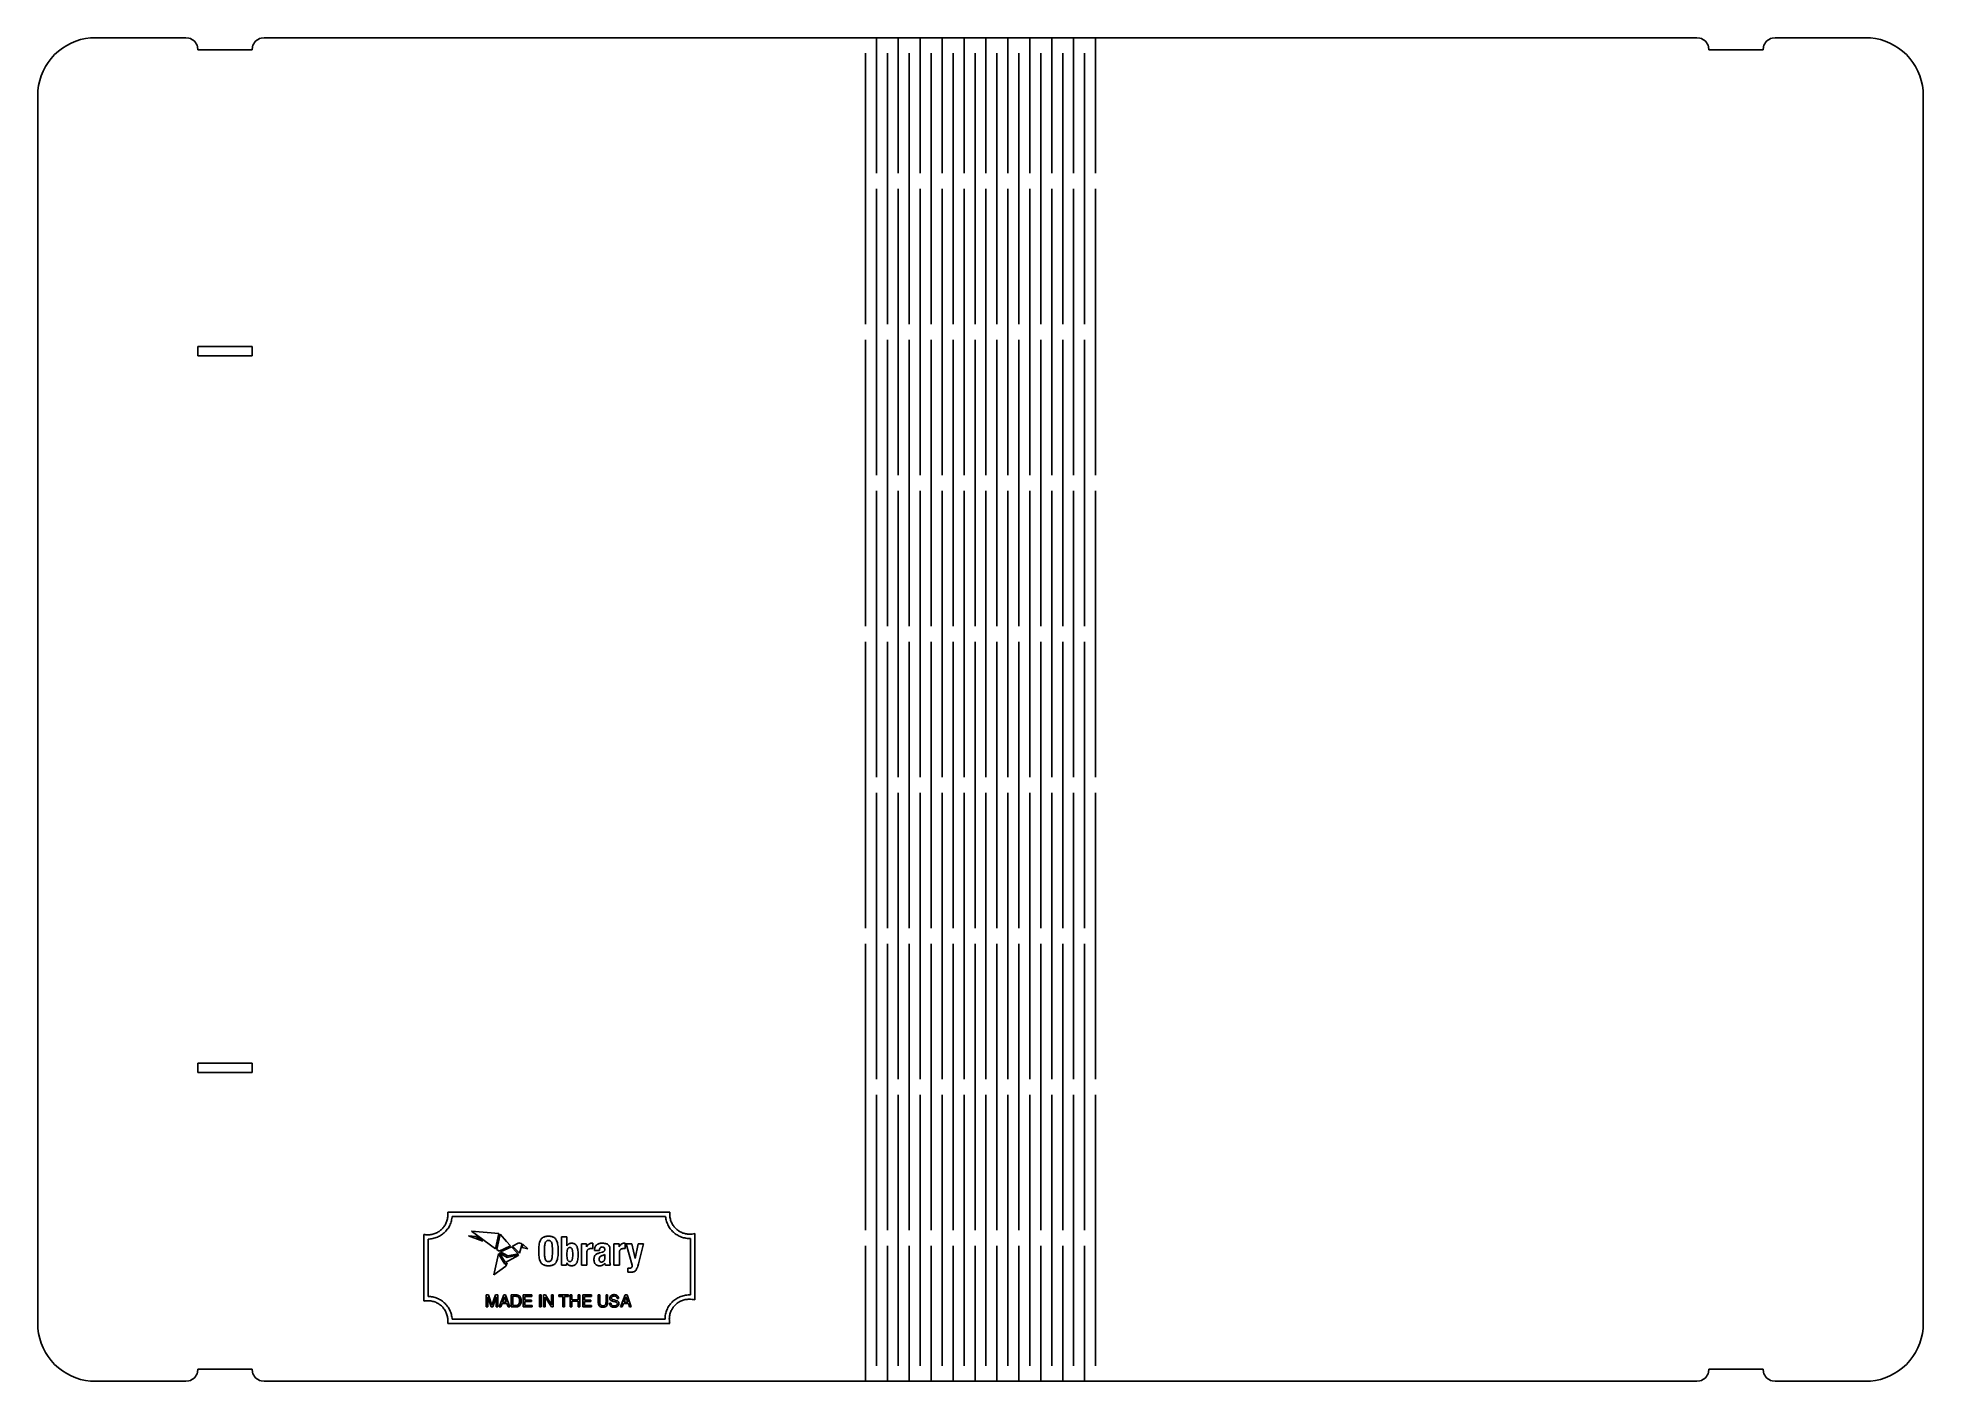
# Model space of a CAD drawing. Extents: x -155 to 155, y -110 to 110.
import ezdxf

# ---------------------------------------------------------------- set-up
doc = ezdxf.new("R2010")
doc.units = 0
doc.layers.get('0').update_dxf_attribs({"linetype": 'CONTINUOUS'})

msp = doc.modelspace()

# ---------------------------------------------------------------- linework, layer by layer
for p, q in [((-150.95, 108.77), (-151.6, 108.26)), ((-150.24, 109.21), (-150.95, 108.77)), ((-149.51, 109.6), (-150.24, 109.21)), ((-148.74, 109.92), (-149.51, 109.6)), ((-147.95, 110.17), (-148.74, 109.92)), ((-147.14, 110.35), (-147.95, 110.17)), ((-146.31, 110.45), (-147.14, 110.35)), ((-145.48, 110.49), (-146.31, 110.45)), ((-145.48, 110.49), (-130.66, 110.49)), ((-130.66, 110.49), (-130.14, 110.42)), ((-130.14, 110.42), (-129.89, 110.34)), ((-129.89, 110.34), (-129.66, 110.22)), ((-129.66, 110.22), (-129.44, 110.08)), ((-129.44, 110.08), (-129.24, 109.9)), ((-129.24, 109.9), (-129.07, 109.71)), ((-129.07, 109.71), (-128.93, 109.49)), ((-128.93, 109.49), (-128.81, 109.26)), ((-128.81, 109.26), (-128.73, 109.01)), ((-128.73, 109.01), (-128.66, 108.49)), ((-119.7, 109.01), (-119.77, 108.49)), ((-119.62, 109.26), (-119.7, 109.01)), ((-119.5, 109.49), (-119.62, 109.26)), ((-119.35, 109.71), (-119.5, 109.49)), ((-119.18, 109.9), (-119.35, 109.71)), ((-118.98, 110.08), (-119.18, 109.9)), ((-118.77, 110.22), (-118.98, 110.08)), ((-118.53, 110.34), (-118.77, 110.22)), ((-118.28, 110.42), (-118.53, 110.34)), ((-117.77, 110.49), (-118.28, 110.42)), ((-117.77, 110.49), (-18.91, 110.49)), ((-18.91, 110.49), (-17.11, 110.49)), ((-17.11, 110.49), (-17.11, 88.2)), ((-17.11, 110.49), (-15.31, 110.49)), ((-13.51, 110.49), (-15.31, 110.49)), ((-13.51, 110.49), (-13.51, 88.2)), ((-9.9, 110.49), (-13.51, 110.49)), ((-9.9, 110.49), (-9.9, 88.2)), ((-6.3, 110.49), (-9.9, 110.49)), ((-6.3, 110.49), (-6.3, 88.2)), ((-2.7, 110.49), (-6.3, 110.49)), ((-2.7, 110.49), (-2.7, 88.2)), ((0.9, 110.49), (-2.7, 110.49)), ((0.9, 110.49), (0.9, 88.2)), ((4.5, 110.49), (0.9, 110.49)), ((4.5, 110.49), (4.5, 88.2)), ((8.1, 110.49), (4.5, 110.49)), ((8.1, 110.49), (8.1, 88.2)), ((11.71, 110.49), (8.1, 110.49)), ((11.71, 110.49), (11.71, 88.2)), ((15.31, 110.49), (11.71, 110.49)), ((15.31, 110.49), (15.31, 88.2)), ((18.91, 110.49), (15.31, 110.49)), ((18.91, 110.49), (18.91, 88.2)), ((117.77, 110.49), (18.91, 110.49)), ((117.77, 110.49), (118.28, 110.42)), ((118.28, 110.42), (118.53, 110.34)), ((118.53, 110.34), (118.77, 110.22)), ((118.77, 110.22), (118.98, 110.08)), ((118.98, 110.08), (119.18, 109.9)), ((119.18, 109.9), (119.35, 109.71)), ((119.35, 109.71), (119.5, 109.49)), ((119.5, 109.49), (119.62, 109.26)), ((119.62, 109.26), (119.7, 109.01)), ((119.7, 109.01), (119.77, 108.49)), ((128.73, 109.01), (128.66, 108.49)), ((128.81, 109.26), (128.73, 109.01)), ((128.93, 109.49), (128.81, 109.26)), ((129.07, 109.71), (128.93, 109.49)), ((129.24, 109.9), (129.07, 109.71)), ((129.44, 110.08), (129.24, 109.9)), ((129.66, 110.22), (129.44, 110.08)), ((129.89, 110.34), (129.66, 110.22)), ((130.14, 110.42), (129.89, 110.34)), ((130.66, 110.49), (130.14, 110.42)), ((145.48, 110.49), (130.66, 110.49)), ((146.31, 110.45), (145.48, 110.49)), ((147.14, 110.35), (146.31, 110.45)), ((147.95, 110.17), (147.14, 110.35)), ((148.74, 109.92), (147.95, 110.17)), ((149.51, 109.6), (148.74, 109.92)), ((150.24, 109.21), (149.51, 109.6)), ((150.95, 108.77), (150.24, 109.21)), ((151.6, 108.26), (150.95, 108.77)), ((-153.73, 105.73), (-154.11, 104.99)), ((-153.28, 106.43), (-153.73, 105.73)), ((-152.78, 107.09), (-153.28, 106.43)), ((-152.22, 107.7), (-152.78, 107.09)), ((-151.6, 108.26), (-152.22, 107.7)), ((-119.77, 108.49), (-128.66, 108.49)), ((-18.91, 63.36), (-18.91, 107.95)), ((-15.31, 63.36), (-15.31, 107.95)), ((-11.71, 63.36), (-11.71, 107.95)), ((-8.1, 63.36), (-8.1, 107.95)), ((-4.5, 63.36), (-4.5, 107.95)), ((-0.9, 63.36), (-0.9, 107.95)), ((2.7, 63.36), (2.7, 107.95)), ((6.3, 63.36), (6.3, 107.95)), ((9.9, 63.36), (9.9, 107.95)), ((13.51, 63.36), (13.51, 107.95)), ((17.11, 63.36), (17.11, 107.95)), ((128.66, 108.49), (119.77, 108.49)), ((152.22, 107.7), (151.6, 108.26)), ((152.78, 107.09), (152.22, 107.7)), ((153.28, 106.43), (152.78, 107.09)), ((153.73, 105.73), (153.28, 106.43)), ((154.11, 104.99), (153.73, 105.73)), ((-154.86, 102.62), (-154.97, 101.8)), ((-154.68, 103.43), (-154.86, 102.62)), ((-154.43, 104.22), (-154.68, 103.43)), ((-154.11, 104.99), (-154.43, 104.22)), ((154.43, 104.22), (154.11, 104.99)), ((154.68, 103.43), (154.43, 104.22)), ((154.86, 102.62), (154.68, 103.43)), ((154.97, 101.8), (154.86, 102.62)), ((-154.97, 101.8), (-155.01, 100.96)), ((-155.01, 100.96), (-155.01, 20)), ((155.01, 100.96), (154.97, 101.8)), ((155.01, 100.96), (155.01, -100.96)), ((-17.11, 85.66), (-17.11, 38.53)), ((-13.51, 85.66), (-13.51, 38.53)), ((-9.9, 85.66), (-9.9, 38.53)), ((-6.3, 85.66), (-6.3, 38.53)), ((-2.7, 85.66), (-2.7, 38.53)), ((0.9, 85.66), (0.9, 38.53)), ((4.5, 85.66), (4.5, 38.53)), ((8.1, 85.66), (8.1, 38.53)), ((11.71, 85.66), (11.71, 38.53)), ((15.31, 85.66), (15.31, 38.53)), ((18.91, 85.66), (18.91, 38.53)), ((-128.66, 59.69), (-119.77, 59.69)), ((-128.66, 58.17), (-128.66, 59.69)), ((-119.77, 59.69), (-119.77, 58.17)), ((-18.91, 13.69), (-18.91, 60.82)), ((-15.31, 13.69), (-15.31, 60.82)), ((-11.71, 13.69), (-11.71, 60.82)), ((-8.1, 13.69), (-8.1, 60.82)), ((-4.5, 13.69), (-4.5, 60.82)), ((-0.9, 13.69), (-0.9, 60.82)), ((2.7, 13.69), (2.7, 60.82)), ((6.3, 13.69), (6.3, 60.82)), ((9.9, 13.69), (9.9, 60.82)), ((13.51, 13.69), (13.51, 60.82)), ((17.11, 13.69), (17.11, 60.82)), ((-119.77, 58.17), (-128.66, 58.17)), ((-17.11, 35.99), (-17.11, -11.15)), ((-13.51, 35.99), (-13.51, -11.15)), ((-9.9, 35.99), (-9.9, -11.15)), ((-6.3, 35.99), (-6.3, -11.15)), ((-2.7, 35.99), (-2.7, -11.15)), ((0.9, 35.99), (0.9, -11.15)), ((4.5, 35.99), (4.5, -11.15)), ((8.1, 35.99), (8.1, -11.15)), ((11.71, 35.99), (11.71, -11.15)), ((15.31, 35.99), (15.31, -11.15)), ((18.91, 35.99), (18.91, -11.15)), ((-155.01, -20), (-155.01, 20)), ((-18.91, -35.98), (-18.91, 11.15)), ((-15.31, -35.98), (-15.31, 11.15)), ((-11.71, -35.98), (-11.71, 11.15)), ((-8.1, -35.98), (-8.1, 11.15)), ((-4.5, -35.98), (-4.5, 11.15)), ((-0.9, -35.98), (-0.9, 11.15)), ((2.7, -35.98), (2.7, 11.15)), ((6.3, -35.98), (6.3, 11.15)), ((9.9, -35.98), (9.9, 11.15)), ((13.51, -35.98), (13.51, 11.15)), ((17.11, -35.98), (17.11, 11.15)), ((-17.11, -13.69), (-17.11, -60.82)), ((-13.51, -13.69), (-13.51, -60.82)), ((-9.9, -13.69), (-9.9, -60.82)), ((-6.3, -13.69), (-6.3, -60.82)), ((-2.7, -13.69), (-2.7, -60.82)), ((0.9, -13.69), (0.9, -60.82)), ((4.5, -13.69), (4.5, -60.82)), ((8.1, -13.69), (8.1, -60.82)), ((11.71, -13.69), (11.71, -60.82)), ((15.31, -13.69), (15.31, -60.82)), ((18.91, -13.69), (18.91, -60.82)), ((-155.01, -100.96), (-155.01, -20)), ((-18.91, -85.65), (-18.91, -38.52)), ((-15.31, -85.65), (-15.31, -38.52)), ((-11.71, -85.65), (-11.71, -38.52)), ((-8.1, -85.65), (-8.1, -38.52)), ((-4.5, -85.65), (-4.5, -38.52)), ((-0.9, -85.65), (-0.9, -38.52)), ((2.7, -85.65), (2.7, -38.52)), ((6.3, -85.65), (6.3, -38.52)), ((9.9, -85.65), (9.9, -38.52)), ((13.51, -85.65), (13.51, -38.52)), ((17.11, -85.65), (17.11, -38.52)), ((-128.66, -59.69), (-128.66, -58.17)), ((-128.66, -58.17), (-119.77, -58.17)), ((-119.77, -58.17), (-119.77, -59.69)), ((-119.77, -59.69), (-128.66, -59.69)), ((-17.11, -63.36), (-17.11, -107.95)), ((-13.51, -63.36), (-13.51, -107.95)), ((-9.9, -63.36), (-9.9, -107.95)), ((-6.3, -63.36), (-6.3, -107.95)), ((-2.7, -63.36), (-2.7, -107.95)), ((0.9, -63.36), (0.9, -107.95)), ((4.5, -63.36), (4.5, -107.95)), ((8.1, -63.36), (8.1, -107.95)), ((11.71, -63.36), (11.71, -107.95)), ((15.31, -63.36), (15.31, -107.95)), ((18.91, -63.36), (18.91, -107.95)), ((-87.64, -83.77), (-87.61, -83.61)), ((-87.61, -83.61), (-87.59, -83.45)), ((-87.6, -82.66), (-51.08, -82.66)), ((-87.58, -82.88), (-87.6, -82.66)), ((-87.59, -83.45), (-87.57, -83.28)), ((-87.57, -83.11), (-87.58, -82.88)), ((-87.57, -83.28), (-87.57, -83.11)), ((-86.89, -83.52), (-86.91, -83.72)), ((-86.88, -83.36), (-86.89, -83.52)), ((-51.78, -83.36), (-86.88, -83.36)), ((-51.78, -83.42), (-51.78, -83.36)), ((-51.75, -83.62), (-51.78, -83.42)), ((-51.72, -83.82), (-51.75, -83.62)), ((-51.09, -82.83), (-51.1, -83.01)), ((-51.1, -83.01), (-51.09, -83.18)), ((-51.08, -82.66), (-51.09, -82.83)), ((-51.09, -83.18), (-51.08, -83.35)), ((-51.08, -83.35), (-51.06, -83.51)), ((-51.06, -83.51), (-51.03, -83.68)), ((-51.03, -83.68), (-50.99, -83.83)), ((-91.5, -86.33), (-91.34, -86.36)), ((-91.5, -97.3), (-91.5, -86.33)), ((-91.34, -86.36), (-91.18, -86.38)), ((-91.18, -86.38), (-91.02, -86.39)), ((-91.02, -86.39), (-90.85, -86.39)), ((-90.85, -86.39), (-90.68, -86.39)), ((-90.68, -86.39), (-90.52, -86.38)), ((-90.52, -86.38), (-90.35, -86.35)), ((-90.35, -86.35), (-90.19, -86.33)), ((-90.19, -86.33), (-90.03, -86.29)), ((-90.03, -86.29), (-89.88, -86.24)), ((-89.88, -86.24), (-89.72, -86.19)), ((-89.72, -86.19), (-89.57, -86.13)), ((-89.57, -86.13), (-89.43, -86.07)), ((-89.3, -86.78), (-89.48, -86.85)), ((-89.43, -86.07), (-89.29, -86)), ((-89.12, -86.7), (-89.3, -86.78)), ((-89.29, -86), (-89.15, -85.92)), ((-89.15, -85.92), (-89.02, -85.83)), ((-88.95, -86.61), (-89.12, -86.7)), ((-89.02, -85.83), (-88.89, -85.74)), ((-88.79, -86.52), (-88.95, -86.61)), ((-88.89, -85.74), (-88.76, -85.64)), ((-88.62, -86.41), (-88.79, -86.52)), ((-88.76, -85.64), (-88.64, -85.54)), ((-88.64, -85.54), (-88.53, -85.43)), ((-88.47, -86.3), (-88.62, -86.41)), ((-88.53, -85.43), (-88.42, -85.32)), ((-88.32, -86.18), (-88.47, -86.3)), ((-88.42, -85.32), (-88.32, -85.2)), ((-88.32, -85.2), (-88.22, -85.07)), ((-88.17, -86.06), (-88.32, -86.18)), ((-88.22, -85.07), (-88.13, -84.94)), ((-88.03, -85.93), (-88.17, -86.06)), ((-88.13, -84.94), (-88.04, -84.81)), ((-88.04, -84.81), (-87.96, -84.67)), ((-87.9, -85.79), (-88.03, -85.93)), ((-87.96, -84.67), (-87.89, -84.53)), ((-87.78, -85.64), (-87.9, -85.79)), ((-87.89, -84.53), (-87.83, -84.39)), ((-87.83, -84.39), (-87.77, -84.24)), ((-87.66, -85.49), (-87.78, -85.64)), ((-87.77, -84.24), (-87.72, -84.09)), ((-87.72, -84.09), (-87.67, -83.93)), ((-87.67, -83.93), (-87.64, -83.77)), ((-87.55, -85.34), (-87.66, -85.49)), ((-87.44, -85.18), (-87.55, -85.34)), ((-87.35, -85.01), (-87.44, -85.18)), ((-87.26, -84.84), (-87.35, -85.01)), ((-87.18, -84.66), (-87.26, -84.84)), ((-87.11, -84.48), (-87.18, -84.66)), ((-87.05, -84.29), (-87.11, -84.48)), ((-86.99, -84.11), (-87.05, -84.29)), ((-86.95, -83.91), (-86.99, -84.11)), ((-86.91, -83.72), (-86.95, -83.91)), ((-81.85, -87.42), (-84.2, -86.57)), ((-84.2, -86.57), (-82.95, -86.68)), ((-79.19, -86.2), (-83.71, -85.81)), ((-83.71, -85.81), (-79.73, -88.7)), ((-82.95, -86.68), (-81.85, -87.42)), ((-79.73, -88.7), (-79.19, -86.2)), ((-79.54, -88.83), (-78.99, -86.3)), ((-78.99, -86.3), (-77.94, -87.48)), ((-71.88, -86.81), (-71.79, -86.77)), ((-71.79, -86.77), (-71.7, -86.73)), ((-71.7, -86.73), (-71.61, -86.7)), ((-71.61, -86.7), (-71.51, -86.67)), ((-71.51, -86.67), (-71.4, -86.65)), ((-71.4, -86.65), (-71.28, -86.64)), ((-71.28, -86.64), (-71.16, -86.63)), ((-71.16, -86.63), (-71.03, -86.63)), ((-71.03, -86.63), (-70.9, -86.63)), ((-70.9, -86.63), (-70.78, -86.64)), ((-70.78, -86.64), (-70.66, -86.65)), ((-70.66, -86.65), (-70.56, -86.67)), ((-70.56, -86.67), (-70.45, -86.7)), ((-70.45, -86.7), (-70.36, -86.73)), ((-70.36, -86.73), (-70.27, -86.77)), ((-70.27, -86.77), (-70.18, -86.81)), ((-68.9, -86.72), (-68, -86.72)), ((-68.9, -91.4), (-68.9, -86.72)), ((-68, -86.72), (-68, -88.2)), ((-51.67, -84.01), (-51.72, -83.82)), ((-51.62, -84.2), (-51.67, -84.01)), ((-51.56, -84.38), (-51.62, -84.2)), ((-51.48, -84.56), (-51.56, -84.38)), ((-51.4, -84.74), (-51.48, -84.56)), ((-51.32, -84.91), (-51.4, -84.74)), ((-51.22, -85.08), (-51.32, -84.91)), ((-51.12, -85.24), (-51.22, -85.08)), ((-51.01, -85.4), (-51.12, -85.24)), ((-50.89, -85.55), (-51.01, -85.4)), ((-50.99, -83.83), (-50.95, -83.99)), ((-50.95, -83.99), (-50.9, -84.14)), ((-50.9, -84.14), (-50.84, -84.29)), ((-50.76, -85.69), (-50.89, -85.55)), ((-50.84, -84.29), (-50.77, -84.44)), ((-50.77, -84.44), (-50.7, -84.58)), ((-50.63, -85.83), (-50.76, -85.69)), ((-50.7, -84.58), (-50.62, -84.72)), ((-50.49, -85.96), (-50.63, -85.83)), ((-50.62, -84.72), (-50.54, -84.85)), ((-50.54, -84.85), (-50.44, -84.98)), ((-50.35, -86.09), (-50.49, -85.96)), ((-50.44, -84.98), (-50.35, -85.1)), ((-50.35, -85.1), (-50.24, -85.22)), ((-50.2, -86.21), (-50.35, -86.09)), ((-50.24, -85.22), (-50.13, -85.33)), ((-50.04, -86.32), (-50.2, -86.21)), ((-50.13, -85.33), (-50.02, -85.44)), ((-49.88, -86.42), (-50.04, -86.32)), ((-50.02, -85.44), (-49.9, -85.55)), ((-49.9, -85.55), (-49.78, -85.64)), ((-49.71, -86.52), (-49.88, -86.42)), ((-49.78, -85.64), (-49.65, -85.74)), ((-49.54, -86.6), (-49.71, -86.52)), ((-49.65, -85.74), (-49.52, -85.82)), ((-49.36, -86.68), (-49.54, -86.6)), ((-49.52, -85.82), (-49.38, -85.9)), ((-49.38, -85.9), (-49.24, -85.97)), ((-49.18, -86.76), (-49.36, -86.68)), ((-49.24, -85.97), (-49.09, -86.04)), ((-49, -86.82), (-49.18, -86.76)), ((-49.09, -86.04), (-48.94, -86.1)), ((-48.94, -86.1), (-48.79, -86.15)), ((-48.79, -86.15), (-48.63, -86.19)), ((-48.63, -86.19), (-48.48, -86.23)), ((-48.48, -86.23), (-48.31, -86.26)), ((-48.31, -86.26), (-48.15, -86.28)), ((-48.15, -86.28), (-47.98, -86.29)), ((-47.98, -86.29), (-47.81, -86.3)), ((-47.81, -86.3), (-47.6, -86.29)), ((-47.6, -86.29), (-47.4, -86.27)), ((-47.4, -86.27), (-47.19, -86.24)), ((-47.19, -86.24), (-46.99, -86.19)), ((-46.99, -86.19), (-46.99, -97.11)), ((-90.8, -87.09), (-90.8, -96.54)), ((-90.65, -87.09), (-90.8, -87.09)), ((-90.45, -87.07), (-90.65, -87.09)), ((-90.25, -87.05), (-90.45, -87.07)), ((-90.05, -87.01), (-90.25, -87.05)), ((-89.86, -86.97), (-90.05, -87.01)), ((-89.67, -86.91), (-89.86, -86.97)), ((-89.48, -86.85), (-89.67, -86.91)), ((-80.01, -92.98), (-79.26, -89.52)), ((-79.15, -89.07), (-79.54, -88.83)), ((-79.26, -89.52), (-78.19, -91.22)), ((-77.29, -88.21), (-79.15, -89.07)), ((-79.13, -89.35), (-78.11, -90.93)), ((-77.82, -90.13), (-79.13, -89.35)), ((-78.91, -89.21), (-77.11, -88.38)), ((-77.73, -89.86), (-78.91, -89.21)), ((-78.11, -90.93), (-76.01, -89.78)), ((-77.94, -87.48), (-77.29, -88.21)), ((-75.89, -89.71), (-77.82, -90.13)), ((-76.03, -89.51), (-77.73, -89.86)), ((-77.11, -88.38), (-76.29, -89.26)), ((-76.95, -88.28), (-75.88, -87.71)), ((-76.14, -89.07), (-76.95, -88.28)), ((-76.29, -89.26), (-76.03, -89.51)), ((-75.8, -89.4), (-76.14, -89.07)), ((-76.01, -89.78), (-75.89, -89.71)), ((-75.88, -87.71), (-75.36, -87.87)), ((-75.36, -87.87), (-75.8, -89.4)), ((-75.23, -87.96), (-75.36, -88.48)), ((-75.36, -88.48), (-74.41, -88.68)), ((-74.41, -88.68), (-75.23, -87.96)), ((-72.63, -89.06), (-72.62, -88.8)), ((-72.62, -89.32), (-72.63, -89.06)), ((-72.62, -88.8), (-72.61, -88.55)), ((-72.61, -89.57), (-72.62, -89.32)), ((-72.61, -88.55), (-72.6, -88.31)), ((-72.6, -89.81), (-72.61, -89.57)), ((-72.6, -88.31), (-72.58, -88.08)), ((-72.58, -90.04), (-72.6, -89.81)), ((-72.58, -88.08), (-72.54, -87.87)), ((-72.54, -87.87), (-72.49, -87.66)), ((-72.49, -87.66), (-72.43, -87.48)), ((-72.43, -87.48), (-72.36, -87.31)), ((-72.36, -87.31), (-72.32, -87.23)), ((-72.32, -87.23), (-72.27, -87.16)), ((-72.27, -87.16), (-72.22, -87.09)), ((-72.22, -87.09), (-72.16, -87.02)), ((-72.16, -87.02), (-72.1, -86.96)), ((-72.1, -86.96), (-72.03, -86.9)), ((-72.03, -86.9), (-71.96, -86.85)), ((-71.96, -86.85), (-71.88, -86.81)), ((-71.66, -88.26), (-71.68, -88.63)), ((-71.68, -88.63), (-71.68, -89.06)), ((-71.68, -89.06), (-71.68, -89.5)), ((-71.68, -89.5), (-71.66, -89.86)), ((-71.64, -88.1), (-71.66, -88.26)), ((-71.66, -89.86), (-71.64, -90.02)), ((-71.62, -87.96), (-71.64, -88.1)), ((-71.6, -87.83), (-71.62, -87.96)), ((-71.56, -87.72), (-71.6, -87.83)), ((-71.53, -87.62), (-71.56, -87.72)), ((-71.48, -87.54), (-71.53, -87.62)), ((-71.43, -87.47), (-71.48, -87.54)), ((-71.37, -87.42), (-71.43, -87.47)), ((-71.3, -87.38), (-71.37, -87.42)), ((-71.22, -87.35), (-71.3, -87.38)), ((-71.13, -87.33), (-71.22, -87.35)), ((-71.03, -87.32), (-71.13, -87.33)), ((-70.93, -87.33), (-71.03, -87.32)), ((-70.84, -87.35), (-70.93, -87.33)), ((-70.76, -87.38), (-70.84, -87.35)), ((-70.69, -87.42), (-70.76, -87.38)), ((-70.63, -87.47), (-70.69, -87.42)), ((-70.58, -87.54), (-70.63, -87.47)), ((-70.53, -87.62), (-70.58, -87.54)), ((-70.5, -87.72), (-70.53, -87.62)), ((-70.46, -87.83), (-70.5, -87.72)), ((-70.44, -87.96), (-70.46, -87.83)), ((-70.42, -88.1), (-70.44, -87.96)), ((-70.4, -88.26), (-70.42, -88.1)), ((-70.42, -90.02), (-70.4, -89.86)), ((-70.39, -88.63), (-70.4, -88.26)), ((-70.4, -89.86), (-70.39, -89.5)), ((-70.38, -89.06), (-70.39, -88.63)), ((-70.39, -89.5), (-70.38, -89.06)), ((-70.18, -86.81), (-70.11, -86.85)), ((-70.11, -86.85), (-70.03, -86.9)), ((-70.03, -86.9), (-69.97, -86.96)), ((-69.97, -86.96), (-69.9, -87.02)), ((-69.9, -87.02), (-69.85, -87.09)), ((-69.85, -87.09), (-69.79, -87.16)), ((-69.79, -87.16), (-69.75, -87.23)), ((-69.75, -87.23), (-69.7, -87.31)), ((-69.7, -87.31), (-69.63, -87.48)), ((-69.63, -87.48), (-69.57, -87.66)), ((-69.57, -87.66), (-69.52, -87.87)), ((-69.52, -87.87), (-69.49, -88.08)), ((-69.49, -88.08), (-69.46, -88.31)), ((-69.46, -89.81), (-69.49, -90.04)), ((-69.46, -88.31), (-69.45, -88.55)), ((-69.45, -89.57), (-69.46, -89.81)), ((-69.45, -88.55), (-69.44, -88.8)), ((-69.44, -89.32), (-69.45, -89.57)), ((-69.44, -88.8), (-69.44, -89.06)), ((-69.44, -89.06), (-69.44, -89.32)), ((-68, -88.2), (-67.91, -88.1)), ((-67.99, -89.37), (-68, -89.64)), ((-68, -89.64), (-67.99, -89.91)), ((-67.98, -89.13), (-67.99, -89.37)), ((-67.95, -88.93), (-67.98, -89.13)), ((-67.93, -88.85), (-67.95, -88.93)), ((-67.91, -88.77), (-67.93, -88.85)), ((-67.91, -88.1), (-67.83, -88.02)), ((-67.88, -88.7), (-67.91, -88.77)), ((-67.85, -88.64), (-67.88, -88.7)), ((-67.81, -88.59), (-67.85, -88.64)), ((-67.83, -88.02), (-67.75, -87.94)), ((-67.76, -88.55), (-67.81, -88.59)), ((-67.71, -88.52), (-67.76, -88.55)), ((-67.75, -87.94), (-67.66, -87.89)), ((-67.65, -88.5), (-67.71, -88.52)), ((-67.66, -87.89), (-67.56, -87.84)), ((-67.59, -88.48), (-67.65, -88.5)), ((-67.52, -88.48), (-67.59, -88.48)), ((-67.56, -87.84), (-67.46, -87.81)), ((-67.45, -88.48), (-67.52, -88.48)), ((-67.46, -87.81), (-67.35, -87.79)), ((-67.39, -88.5), (-67.45, -88.48)), ((-67.33, -88.52), (-67.39, -88.5)), ((-67.35, -87.79), (-67.22, -87.78)), ((-67.28, -88.55), (-67.33, -88.52)), ((-67.23, -88.59), (-67.28, -88.55)), ((-67.2, -88.64), (-67.23, -88.59)), ((-67.22, -87.78), (-67.09, -87.79)), ((-67.16, -88.7), (-67.2, -88.64)), ((-67.13, -88.77), (-67.16, -88.7)), ((-67.11, -88.85), (-67.13, -88.77)), ((-67.09, -88.93), (-67.11, -88.85)), ((-67.09, -87.79), (-66.96, -87.81)), ((-67.06, -89.13), (-67.09, -88.93)), ((-67.05, -89.37), (-67.06, -89.13)), ((-67.05, -89.64), (-67.05, -89.37)), ((-67.05, -89.91), (-67.05, -89.64)), ((-66.96, -87.81), (-66.85, -87.84)), ((-66.85, -87.84), (-66.74, -87.89)), ((-66.74, -87.89), (-66.64, -87.95)), ((-66.64, -87.95), (-66.56, -88.02)), ((-66.56, -88.02), (-66.48, -88.11)), ((-66.48, -88.11), (-66.4, -88.22)), ((-66.4, -88.22), (-66.34, -88.34)), ((-66.34, -88.34), (-66.29, -88.47)), ((-66.29, -88.47), (-66.24, -88.63)), ((-66.24, -88.63), (-66.21, -88.79)), ((-66.21, -88.79), (-66.18, -88.98)), ((-66.18, -88.98), (-66.16, -89.18)), ((-66.16, -89.18), (-66.14, -89.4)), ((-66.14, -89.88), (-66.16, -90.1)), ((-66.14, -89.4), (-66.14, -89.64)), ((-66.14, -89.64), (-66.14, -89.88)), ((-65.62, -91.4), (-65.62, -87.87)), ((-65.62, -87.87), (-64.76, -87.87)), ((-64.76, -87.87), (-64.76, -88.35)), ((-64.76, -88.35), (-64.67, -88.22)), ((-64.71, -89.2), (-64.72, -89.28)), ((-64.72, -89.28), (-64.72, -91.4)), ((-64.7, -89.12), (-64.71, -89.2)), ((-64.68, -89.05), (-64.7, -89.12)), ((-64.66, -88.99), (-64.68, -89.05)), ((-64.67, -88.22), (-64.59, -88.11)), ((-64.62, -88.93), (-64.66, -88.99)), ((-64.59, -88.88), (-64.62, -88.93)), ((-64.59, -88.11), (-64.5, -88.02)), ((-64.55, -88.83), (-64.59, -88.88)), ((-64.5, -88.79), (-64.55, -88.83)), ((-64.5, -88.02), (-64.41, -87.94)), ((-64.45, -88.75), (-64.5, -88.79)), ((-64.4, -88.72), (-64.45, -88.75)), ((-64.41, -87.94), (-64.3, -87.87)), ((-64.34, -88.7), (-64.4, -88.72)), ((-64.28, -88.68), (-64.34, -88.7)), ((-64.3, -87.87), (-64.19, -87.82)), ((-64.17, -88.66), (-64.28, -88.68)), ((-64.19, -87.82), (-64.06, -87.79)), ((-64.05, -88.65), (-64.17, -88.66)), ((-64.06, -87.79), (-63.93, -87.78)), ((-63.91, -88.65), (-64.05, -88.65)), ((-63.93, -87.78), (-63.76, -87.79)), ((-63.76, -88.66), (-63.91, -88.65)), ((-63.76, -87.79), (-63.76, -88.66)), ((-63.47, -89.97), (-63.44, -89.89)), ((-63.44, -88.72), (-63.42, -88.59)), ((-63.44, -88.87), (-63.44, -88.72)), ((-63.44, -88.96), (-63.44, -88.87)), ((-62.63, -88.96), (-63.44, -88.96)), ((-63.44, -89.89), (-63.39, -89.82)), ((-63.42, -88.59), (-63.39, -88.47)), ((-63.39, -88.47), (-63.34, -88.36)), ((-63.39, -89.82), (-63.34, -89.75)), ((-63.34, -88.36), (-63.29, -88.26)), ((-63.34, -89.75), (-63.28, -89.69)), ((-63.29, -88.26), (-63.23, -88.17)), ((-63.28, -89.69), (-63.22, -89.63)), ((-63.23, -88.17), (-63.16, -88.09)), ((-63.22, -89.63), (-63.14, -89.58)), ((-63.16, -88.09), (-63.08, -88.02)), ((-63.14, -89.58), (-63.06, -89.53)), ((-63.08, -88.02), (-62.99, -87.96)), ((-63.06, -89.53), (-62.98, -89.49)), ((-62.99, -87.96), (-62.89, -87.91)), ((-62.98, -89.49), (-62.88, -89.45)), ((-62.89, -87.91), (-62.79, -87.87)), ((-62.88, -89.45), (-62.66, -89.38)), ((-62.79, -87.87), (-62.68, -87.84)), ((-62.68, -87.84), (-62.57, -87.81)), ((-62.66, -89.38), (-62.15, -89.24)), ((-62.62, -88.76), (-62.63, -88.86)), ((-62.63, -88.86), (-62.63, -88.96)), ((-62.6, -88.67), (-62.62, -88.76)), ((-62.57, -88.59), (-62.6, -88.67)), ((-62.57, -87.81), (-62.45, -87.79)), ((-62.52, -88.52), (-62.57, -88.59)), ((-62.46, -88.47), (-62.52, -88.52)), ((-62.41, -89.89), (-62.5, -89.95)), ((-62.39, -88.43), (-62.46, -88.47)), ((-62.45, -87.79), (-62.33, -87.78)), ((-62.3, -89.85), (-62.41, -89.89)), ((-62.31, -88.41), (-62.39, -88.43)), ((-62.33, -87.78), (-62.2, -87.78)), ((-62.21, -88.4), (-62.31, -88.41)), ((-62.18, -89.82), (-62.3, -89.85)), ((-62.1, -88.41), (-62.21, -88.4)), ((-62.2, -87.78), (-62.01, -87.79)), ((-62.09, -89.79), (-62.18, -89.82)), ((-62.15, -89.24), (-62.06, -89.22)), ((-62.02, -88.43), (-62.1, -88.41)), ((-61.99, -89.75), (-62.09, -89.79)), ((-62.06, -89.22), (-61.98, -89.18)), ((-61.94, -88.46), (-62.02, -88.43)), ((-62.01, -87.79), (-61.84, -87.8)), ((-61.89, -89.7), (-61.99, -89.75)), ((-61.98, -89.18), (-61.92, -89.14)), ((-61.89, -88.51), (-61.94, -88.46)), ((-61.92, -89.14), (-61.87, -89.1)), ((-61.84, -88.58), (-61.89, -88.51)), ((-61.79, -89.64), (-61.89, -89.7)), ((-61.87, -89.1), (-61.83, -89.05)), ((-61.84, -87.8), (-61.68, -87.83)), ((-61.81, -88.65), (-61.84, -88.58)), ((-61.83, -89.05), (-61.81, -88.99)), ((-61.79, -88.74), (-61.81, -88.65)), ((-61.81, -88.99), (-61.79, -88.91)), ((-61.79, -88.83), (-61.79, -88.74)), ((-61.79, -88.91), (-61.79, -88.83)), ((-61.79, -90.33), (-61.79, -89.64)), ((-61.68, -87.83), (-61.55, -87.86)), ((-61.55, -87.86), (-61.43, -87.9)), ((-61.43, -87.9), (-61.32, -87.96)), ((-61.32, -87.96), (-61.23, -88.02)), ((-61.23, -88.02), (-61.16, -88.08)), ((-61.16, -88.08), (-61.09, -88.16)), ((-61.09, -88.16), (-61.04, -88.24)), ((-61.04, -88.24), (-61, -88.33)), ((-61, -88.33), (-60.97, -88.43)), ((-60.97, -88.43), (-60.95, -88.53)), ((-60.95, -88.53), (-60.93, -88.63)), ((-60.93, -88.63), (-60.92, -88.75)), ((-60.92, -88.75), (-60.92, -88.86)), ((-60.92, -88.86), (-60.92, -90.72)), ((-60.28, -87.87), (-59.41, -87.87)), ((-60.28, -91.4), (-60.28, -87.87)), ((-59.41, -87.87), (-59.41, -88.35)), ((-59.41, -88.35), (-59.33, -88.22)), ((-59.36, -89.12), (-59.37, -89.2)), ((-59.37, -89.2), (-59.37, -89.28)), ((-59.37, -89.28), (-59.37, -91.4)), ((-59.34, -89.05), (-59.36, -89.12)), ((-59.31, -88.99), (-59.34, -89.05)), ((-59.33, -88.22), (-59.25, -88.11)), ((-59.28, -88.93), (-59.31, -88.99)), ((-59.24, -88.88), (-59.28, -88.93)), ((-59.25, -88.11), (-59.16, -88.02)), ((-59.2, -88.83), (-59.24, -88.88)), ((-59.16, -88.79), (-59.2, -88.83)), ((-59.16, -88.02), (-59.06, -87.94)), ((-59.11, -88.75), (-59.16, -88.79)), ((-59.05, -88.72), (-59.11, -88.75)), ((-59.06, -87.94), (-58.96, -87.87)), ((-59, -88.7), (-59.05, -88.72)), ((-58.94, -88.68), (-59, -88.7)), ((-58.96, -87.87), (-58.84, -87.82)), ((-58.82, -88.66), (-58.94, -88.68)), ((-58.84, -87.82), (-58.72, -87.79)), ((-58.7, -88.65), (-58.82, -88.66)), ((-58.72, -87.79), (-58.59, -87.78)), ((-58.56, -88.65), (-58.7, -88.65)), ((-58.59, -87.78), (-58.42, -87.79)), ((-58.42, -88.66), (-58.56, -88.65)), ((-58.42, -87.79), (-58.42, -88.66)), ((-57.25, -91.4), (-58.25, -87.87)), ((-58.25, -87.87), (-57.3, -87.87)), ((-57.3, -87.87), (-56.78, -90.31)), ((-56.78, -90.31), (-56.3, -87.87)), ((-56.3, -87.87), (-55.4, -87.87)), ((-55.4, -87.87), (-56.25, -91.17)), ((-48.81, -86.87), (-49, -86.82)), ((-48.62, -86.92), (-48.81, -86.87)), ((-48.42, -86.95), (-48.62, -86.92)), ((-48.22, -86.98), (-48.42, -86.95)), ((-48.02, -86.99), (-48.22, -86.98)), ((-47.81, -87), (-48.02, -86.99)), ((-47.7, -86.99), (-47.81, -87)), ((-47.7, -96.29), (-47.7, -86.99)), ((-18.91, -110.49), (-18.91, -88.19)), ((-15.31, -110.49), (-15.31, -88.19)), ((-11.71, -110.49), (-11.71, -88.19)), ((-8.1, -110.49), (-8.1, -88.19)), ((-4.5, -110.49), (-4.5, -88.19)), ((-0.9, -110.49), (-0.9, -88.19)), ((2.7, -110.49), (2.7, -88.19)), ((6.3, -110.49), (6.3, -88.19)), ((9.9, -110.49), (9.9, -88.19)), ((13.51, -110.49), (13.51, -88.19)), ((17.11, -110.49), (17.11, -88.19)), ((-78.06, -91.54), (-80.01, -92.98)), ((-78.19, -91.22), (-77.82, -91.01)), ((-77.82, -91.01), (-78.06, -91.54)), ((-72.54, -90.26), (-72.58, -90.04)), ((-72.49, -90.46), (-72.54, -90.26)), ((-72.43, -90.64), (-72.49, -90.46)), ((-72.36, -90.81), (-72.43, -90.64)), ((-72.32, -90.89), (-72.36, -90.81)), ((-72.27, -90.97), (-72.32, -90.89)), ((-72.22, -91.04), (-72.27, -90.97)), ((-72.16, -91.1), (-72.22, -91.04)), ((-72.1, -91.16), (-72.16, -91.1)), ((-72.03, -91.22), (-72.1, -91.16)), ((-71.96, -91.27), (-72.03, -91.22)), ((-71.88, -91.32), (-71.96, -91.27)), ((-71.79, -91.36), (-71.88, -91.32)), ((-71.7, -91.39), (-71.79, -91.36)), ((-71.61, -91.42), (-71.7, -91.39)), ((-71.64, -90.02), (-71.62, -90.17)), ((-71.62, -90.17), (-71.6, -90.29)), ((-71.51, -91.45), (-71.61, -91.42)), ((-71.6, -90.29), (-71.56, -90.4)), ((-71.56, -90.4), (-71.53, -90.5)), ((-71.53, -90.5), (-71.48, -90.58)), ((-71.4, -91.47), (-71.51, -91.45)), ((-71.48, -90.58), (-71.43, -90.65)), ((-71.43, -90.65), (-71.37, -90.71)), ((-71.28, -91.48), (-71.4, -91.47)), ((-71.37, -90.71), (-71.3, -90.75)), ((-71.3, -90.75), (-71.22, -90.78)), ((-71.16, -91.49), (-71.28, -91.48)), ((-71.22, -90.78), (-71.13, -90.79)), ((-71.03, -91.5), (-71.16, -91.49)), ((-71.13, -90.79), (-71.03, -90.8)), ((-71.03, -90.8), (-70.93, -90.79)), ((-70.9, -91.49), (-71.03, -91.5)), ((-70.93, -90.79), (-70.84, -90.78)), ((-70.78, -91.48), (-70.9, -91.49)), ((-70.84, -90.78), (-70.76, -90.75)), ((-70.66, -91.47), (-70.78, -91.48)), ((-70.76, -90.75), (-70.69, -90.71)), ((-70.69, -90.71), (-70.63, -90.65)), ((-70.56, -91.45), (-70.66, -91.47)), ((-70.63, -90.65), (-70.58, -90.58)), ((-70.58, -90.58), (-70.53, -90.5)), ((-70.45, -91.42), (-70.56, -91.45)), ((-70.53, -90.5), (-70.5, -90.4)), ((-70.5, -90.4), (-70.46, -90.29)), ((-70.46, -90.29), (-70.44, -90.17)), ((-70.36, -91.39), (-70.45, -91.42)), ((-70.44, -90.17), (-70.42, -90.02)), ((-70.27, -91.36), (-70.36, -91.39)), ((-70.18, -91.32), (-70.27, -91.36)), ((-70.11, -91.27), (-70.18, -91.32)), ((-70.03, -91.22), (-70.11, -91.27)), ((-69.97, -91.16), (-70.03, -91.22)), ((-69.9, -91.1), (-69.97, -91.16)), ((-69.85, -91.04), (-69.9, -91.1)), ((-69.79, -90.97), (-69.85, -91.04)), ((-69.75, -90.89), (-69.79, -90.97)), ((-69.7, -90.81), (-69.75, -90.89)), ((-69.63, -90.64), (-69.7, -90.81)), ((-69.57, -90.46), (-69.63, -90.64)), ((-69.52, -90.26), (-69.57, -90.46)), ((-69.49, -90.04), (-69.52, -90.26)), ((-68.04, -91.4), (-68.9, -91.4)), ((-68.02, -91.03), (-68.04, -91.4)), ((-67.95, -91.14), (-68.02, -91.03)), ((-67.99, -89.91), (-67.98, -90.14)), ((-67.98, -90.14), (-67.95, -90.34)), ((-67.95, -90.34), (-67.93, -90.43)), ((-67.87, -91.24), (-67.95, -91.14)), ((-67.93, -90.43), (-67.91, -90.51)), ((-67.91, -90.51), (-67.88, -90.58)), ((-67.88, -90.58), (-67.85, -90.64)), ((-67.78, -91.32), (-67.87, -91.24)), ((-67.85, -90.64), (-67.81, -90.69)), ((-67.81, -90.69), (-67.76, -90.73)), ((-67.68, -91.39), (-67.78, -91.32)), ((-67.76, -90.73), (-67.71, -90.76)), ((-67.71, -90.76), (-67.65, -90.78)), ((-67.58, -91.44), (-67.68, -91.39)), ((-67.65, -90.78), (-67.59, -90.8)), ((-67.59, -90.8), (-67.52, -90.8)), ((-67.47, -91.47), (-67.58, -91.44)), ((-67.52, -90.8), (-67.45, -90.8)), ((-67.35, -91.49), (-67.47, -91.47)), ((-67.45, -90.8), (-67.39, -90.78)), ((-67.39, -90.78), (-67.33, -90.76)), ((-67.22, -91.5), (-67.35, -91.49)), ((-67.33, -90.76), (-67.28, -90.73)), ((-67.28, -90.73), (-67.23, -90.69)), ((-67.23, -90.69), (-67.2, -90.64)), ((-67.09, -91.49), (-67.22, -91.5)), ((-67.2, -90.64), (-67.16, -90.58)), ((-67.16, -90.58), (-67.13, -90.51)), ((-67.13, -90.51), (-67.11, -90.43)), ((-67.11, -90.43), (-67.09, -90.34)), ((-67.09, -90.34), (-67.06, -90.14)), ((-66.96, -91.47), (-67.09, -91.49)), ((-67.06, -90.14), (-67.05, -89.91)), ((-66.85, -91.44), (-66.96, -91.47)), ((-66.74, -91.39), (-66.85, -91.44)), ((-66.64, -91.33), (-66.74, -91.39)), ((-66.56, -91.25), (-66.64, -91.33)), ((-66.48, -91.16), (-66.56, -91.25)), ((-66.4, -91.06), (-66.48, -91.16)), ((-66.34, -90.94), (-66.4, -91.06)), ((-66.29, -90.8), (-66.34, -90.94)), ((-66.24, -90.65), (-66.29, -90.8)), ((-66.21, -90.48), (-66.24, -90.65)), ((-66.18, -90.3), (-66.21, -90.48)), ((-66.16, -90.1), (-66.18, -90.3)), ((-64.72, -91.4), (-65.62, -91.4)), ((-63.55, -90.37), (-63.54, -90.25)), ((-63.55, -90.49), (-63.55, -90.37)), ((-63.54, -90.66), (-63.55, -90.49)), ((-63.54, -90.25), (-63.53, -90.15)), ((-63.53, -90.75), (-63.54, -90.66)), ((-63.53, -90.15), (-63.5, -90.06)), ((-63.51, -90.84), (-63.53, -90.75)), ((-63.48, -90.93), (-63.51, -90.84)), ((-63.5, -90.06), (-63.47, -89.97)), ((-63.45, -91.01), (-63.48, -90.93)), ((-63.41, -91.09), (-63.45, -91.01)), ((-63.36, -91.17), (-63.41, -91.09)), ((-63.31, -91.24), (-63.36, -91.17)), ((-63.25, -91.3), (-63.31, -91.24)), ((-63.18, -91.36), (-63.25, -91.3)), ((-63.1, -91.41), (-63.18, -91.36)), ((-63.01, -91.44), (-63.1, -91.41)), ((-62.92, -91.47), (-63.01, -91.44)), ((-62.81, -91.49), (-62.92, -91.47)), ((-62.7, -91.5), (-62.81, -91.49)), ((-62.55, -91.49), (-62.7, -91.5)), ((-62.68, -90.28), (-62.69, -90.39)), ((-62.69, -90.39), (-62.68, -90.49)), ((-62.66, -90.18), (-62.68, -90.28)), ((-62.68, -90.49), (-62.67, -90.58)), ((-62.67, -90.58), (-62.64, -90.66)), ((-62.62, -90.09), (-62.66, -90.18)), ((-62.64, -90.66), (-62.61, -90.73)), ((-62.57, -90.01), (-62.62, -90.09)), ((-62.61, -90.73), (-62.56, -90.79)), ((-62.5, -89.95), (-62.57, -90.01)), ((-62.56, -90.79), (-62.5, -90.84)), ((-62.41, -91.48), (-62.55, -91.49)), ((-62.5, -90.84), (-62.47, -90.86)), ((-62.47, -90.86), (-62.43, -90.87)), ((-62.43, -90.87), (-62.39, -90.88)), ((-62.28, -91.45), (-62.41, -91.48)), ((-62.39, -90.88), (-62.35, -90.88)), ((-62.35, -90.88), (-62.25, -90.87)), ((-62.17, -91.4), (-62.28, -91.45)), ((-62.25, -90.87), (-62.16, -90.85)), ((-62.06, -91.34), (-62.17, -91.4)), ((-62.16, -90.85), (-62.06, -90.81)), ((-62.06, -90.81), (-61.98, -90.75)), ((-61.97, -91.26), (-62.06, -91.34)), ((-61.98, -90.75), (-61.94, -90.72)), ((-61.88, -91.16), (-61.97, -91.26)), ((-61.94, -90.72), (-61.9, -90.68)), ((-61.9, -90.68), (-61.87, -90.63)), ((-61.79, -91.04), (-61.88, -91.16)), ((-61.87, -90.63), (-61.84, -90.58)), ((-61.84, -90.58), (-61.82, -90.53)), ((-61.82, -90.53), (-61.8, -90.47)), ((-61.8, -90.47), (-61.79, -90.4)), ((-61.79, -90.4), (-61.79, -90.33)), ((-61.75, -91.22), (-61.79, -91.04)), ((-61.72, -91.32), (-61.75, -91.22)), ((-61.68, -91.4), (-61.72, -91.32)), ((-60.81, -91.4), (-61.68, -91.4)), ((-60.92, -90.72), (-60.92, -90.94)), ((-60.92, -90.94), (-60.9, -91.11)), ((-60.9, -91.11), (-60.89, -91.19)), ((-60.89, -91.19), (-60.87, -91.26)), ((-60.87, -91.26), (-60.81, -91.4)), ((-59.37, -91.4), (-60.28, -91.4)), ((-57.98, -92.56), (-57.98, -91.88)), ((-57.98, -91.88), (-57.86, -91.9)), ((-57.61, -92.56), (-57.98, -92.56)), ((-57.86, -91.9), (-57.74, -91.9)), ((-57.74, -91.9), (-57.62, -91.89)), ((-57.62, -91.89), (-57.53, -91.87)), ((-57.32, -92.55), (-57.61, -92.56)), ((-57.53, -91.87), (-57.45, -91.83)), ((-57.45, -91.83), (-57.38, -91.77)), ((-57.38, -91.77), (-57.33, -91.7)), ((-57.33, -91.7), (-57.29, -91.62)), ((-57.2, -92.54), (-57.32, -92.55)), ((-57.29, -91.62), (-57.27, -91.52)), ((-57.27, -91.52), (-57.25, -91.4)), ((-57.09, -92.51), (-57.2, -92.54)), ((-56.98, -92.48), (-57.09, -92.51)), ((-56.89, -92.44), (-56.98, -92.48)), ((-56.81, -92.39), (-56.89, -92.44)), ((-56.73, -92.32), (-56.81, -92.39)), ((-56.66, -92.24), (-56.73, -92.32)), ((-56.6, -92.15), (-56.66, -92.24)), ((-56.54, -92.03), (-56.6, -92.15)), ((-56.48, -91.9), (-56.54, -92.03)), ((-56.42, -91.75), (-56.48, -91.9)), ((-56.36, -91.58), (-56.42, -91.75)), ((-56.25, -91.17), (-56.36, -91.58)), ((-91.34, -97.27), (-91.5, -97.3)), ((-91.18, -97.25), (-91.34, -97.27)), ((-91.02, -97.24), (-91.18, -97.25)), ((-90.85, -97.24), (-91.02, -97.24)), ((-90.68, -97.24), (-90.85, -97.24)), ((-90.8, -96.54), (-90.65, -96.54)), ((-90.52, -97.25), (-90.68, -97.24)), ((-90.65, -96.54), (-90.45, -96.55)), ((-90.35, -97.27), (-90.52, -97.25)), ((-90.45, -96.55), (-90.25, -96.58)), ((-90.19, -97.3), (-90.35, -97.27)), ((-90.25, -96.58), (-90.05, -96.61)), ((-90.03, -97.34), (-90.19, -97.3)), ((-90.05, -96.61), (-89.86, -96.66)), ((-89.88, -97.38), (-90.03, -97.34)), ((-89.72, -97.43), (-89.88, -97.38)), ((-89.86, -96.66), (-89.67, -96.71)), ((-89.57, -97.49), (-89.72, -97.43)), ((-89.67, -96.71), (-89.48, -96.78)), ((-89.43, -97.56), (-89.57, -97.49)), ((-89.48, -96.78), (-89.3, -96.85)), ((-89.29, -97.63), (-89.43, -97.56)), ((-89.3, -96.85), (-89.12, -96.93)), ((-89.15, -97.71), (-89.29, -97.63)), ((-89.02, -97.8), (-89.15, -97.71)), ((-89.12, -96.93), (-88.95, -97.02)), ((-88.89, -97.89), (-89.02, -97.8)), ((-88.95, -97.02), (-88.79, -97.11)), ((-88.76, -97.99), (-88.89, -97.89)), ((-88.79, -97.11), (-88.62, -97.21)), ((-88.64, -98.09), (-88.76, -97.99)), ((-88.53, -98.2), (-88.64, -98.09)), ((-88.62, -97.21), (-88.47, -97.33)), ((-88.42, -98.31), (-88.53, -98.2)), ((-88.47, -97.33), (-88.32, -97.44)), ((-88.32, -98.43), (-88.42, -98.31)), ((-88.32, -97.44), (-88.17, -97.57)), ((-88.22, -98.55), (-88.32, -98.43)), ((-88.13, -98.68), (-88.22, -98.55)), ((-88.17, -97.57), (-88.03, -97.7)), ((-88.04, -98.82), (-88.13, -98.68)), ((-87.96, -98.95), (-88.04, -98.82)), ((-88.03, -97.7), (-87.9, -97.84)), ((-87.89, -99.1), (-87.96, -98.95)), ((-87.9, -97.84), (-87.78, -97.98)), ((-87.83, -99.24), (-87.89, -99.1)), ((-87.78, -97.98), (-87.66, -98.13)), ((-87.66, -98.13), (-87.55, -98.29)), ((-87.55, -98.29), (-87.44, -98.45)), ((-87.44, -98.45), (-87.35, -98.62)), ((-87.35, -98.62), (-87.26, -98.79)), ((-87.26, -98.79), (-87.18, -98.97)), ((-87.18, -98.97), (-87.11, -99.15)), ((-87.11, -99.15), (-87.05, -99.33)), ((-80.89, -96.28), (-81.27, -96.28)), ((-81.27, -96.28), (-81.27, -98.26)), ((-81.27, -98.26), (-81.01, -98.26)), ((-81.02, -96.59), (-81.02, -96.65)), ((-81.01, -97.09), (-81.02, -96.65)), ((-81.02, -96.65), (-80.45, -98.26)), ((-81.01, -98.26), (-81.01, -97.09)), ((-80.32, -97.95), (-80.89, -96.28)), ((-80.45, -98.26), (-80.2, -98.26)), ((-79.76, -96.28), (-80.32, -97.95)), ((-80.2, -98.26), (-79.63, -96.59)), ((-79.38, -96.28), (-79.76, -96.28)), ((-79.63, -96.89), (-79.64, -97.09)), ((-79.64, -97.09), (-79.64, -98.26)), ((-79.64, -98.26), (-79.38, -98.26)), ((-79.63, -96.59), (-79.63, -96.89)), ((-79.38, -98.26), (-79.38, -96.28)), ((-78.39, -96.28), (-79.14, -98.26)), ((-79.14, -98.26), (-78.87, -98.26)), ((-78.87, -98.26), (-78.65, -97.67)), ((-78.65, -97.67), (-77.87, -97.67)), ((-78.57, -97.45), (-78.25, -96.58)), ((-77.96, -97.45), (-78.57, -97.45)), ((-78.09, -96.28), (-78.39, -96.28)), ((-78.25, -96.58), (-77.96, -97.45)), ((-77.38, -98.26), (-78.09, -96.28)), ((-77.87, -97.67), (-77.67, -98.26)), ((-77.67, -98.26), (-77.38, -98.26)), ((-77.14, -96.28), (-77.14, -98.26)), ((-76.34, -96.28), (-77.14, -96.28)), ((-77.14, -98.26), (-76.34, -98.26)), ((-76.87, -96.51), (-76.39, -96.51)), ((-76.87, -98.03), (-76.87, -96.51)), ((-76.39, -98.03), (-76.87, -98.03)), ((-76.39, -96.51), (-76.32, -96.51)), ((-76.27, -98.02), (-76.39, -98.03)), ((-76.24, -96.29), (-76.34, -96.28)), ((-76.34, -98.26), (-76.22, -98.25)), ((-76.32, -96.51), (-76.24, -96.52)), ((-76.22, -98.01), (-76.27, -98.02)), ((-76.15, -96.3), (-76.24, -96.29)), ((-76.24, -96.52), (-76.18, -96.54)), ((-76.17, -98), (-76.22, -98.01)), ((-76.22, -98.25), (-76.11, -98.23)), ((-76.18, -96.54), (-76.12, -96.56)), ((-76.1, -97.97), (-76.17, -98)), ((-76.06, -96.32), (-76.15, -96.3)), ((-76.12, -96.56), (-76.06, -96.59)), ((-76.11, -98.23), (-76, -98.19)), ((-76.03, -97.93), (-76.1, -97.97)), ((-75.98, -96.36), (-76.06, -96.32)), ((-76.06, -96.59), (-76.01, -96.63)), ((-75.97, -97.87), (-76.03, -97.93)), ((-76.01, -96.63), (-75.97, -96.67)), ((-76, -98.19), (-75.91, -98.14)), ((-75.9, -96.4), (-75.98, -96.36)), ((-75.97, -96.67), (-75.93, -96.71)), ((-75.92, -97.8), (-75.97, -97.87)), ((-75.93, -96.71), (-75.89, -96.77)), ((-75.88, -97.73), (-75.92, -97.8)), ((-75.91, -98.14), (-75.83, -98.08)), ((-75.83, -96.45), (-75.9, -96.4)), ((-75.89, -96.77), (-75.86, -96.83)), ((-75.85, -97.66), (-75.88, -97.73)), ((-75.86, -96.83), (-75.84, -96.89)), ((-75.82, -97.58), (-75.85, -97.66)), ((-75.84, -96.89), (-75.82, -96.96)), ((-75.76, -96.5), (-75.83, -96.45)), ((-75.83, -98.08), (-75.75, -98)), ((-75.82, -96.96), (-75.79, -97.11)), ((-75.8, -97.49), (-75.82, -97.58)), ((-75.79, -97.38), (-75.8, -97.49)), ((-75.79, -97.11), (-75.78, -97.29)), ((-75.78, -97.29), (-75.79, -97.38)), ((-75.7, -96.57), (-75.76, -96.5)), ((-75.75, -98), (-75.69, -97.91)), ((-75.66, -96.64), (-75.7, -96.57)), ((-75.69, -97.91), (-75.63, -97.81)), ((-75.62, -96.71), (-75.66, -96.64)), ((-75.63, -97.81), (-75.58, -97.68)), ((-75.59, -96.79), (-75.62, -96.71)), ((-75.56, -96.87), (-75.59, -96.79)), ((-75.58, -97.68), (-75.54, -97.54)), ((-75.54, -96.95), (-75.56, -96.87)), ((-75.52, -97.04), (-75.54, -96.95)), ((-75.54, -97.54), (-75.52, -97.39)), ((-75.51, -97.14), (-75.52, -97.04)), ((-75.52, -97.39), (-75.51, -97.24)), ((-75.51, -97.24), (-75.51, -97.14)), ((-75.19, -96.28), (-75.19, -98.26)), ((-73.75, -96.28), (-75.19, -96.28)), ((-75.19, -98.26), (-73.73, -98.26)), ((-74.93, -96.52), (-73.75, -96.52)), ((-74.93, -97.12), (-74.93, -96.52)), ((-73.84, -97.12), (-74.93, -97.12)), ((-74.93, -98.02), (-74.93, -97.35)), ((-74.93, -97.35), (-73.84, -97.35)), ((-73.73, -98.02), (-74.93, -98.02)), ((-73.84, -97.35), (-73.84, -97.12)), ((-73.75, -96.52), (-73.75, -96.28)), ((-73.73, -98.26), (-73.73, -98.02)), ((-72.23, -96.28), (-72.49, -96.28)), ((-72.49, -96.28), (-72.49, -98.26)), ((-72.49, -98.26), (-72.23, -98.26)), ((-72.23, -98.26), (-72.23, -96.28)), ((-71.83, -96.28), (-71.83, -98.26)), ((-71.52, -96.28), (-71.83, -96.28)), ((-71.83, -98.26), (-71.58, -98.26)), ((-71.58, -96.66), (-70.56, -98.26)), ((-71.58, -98.26), (-71.58, -96.66)), ((-70.52, -97.89), (-71.52, -96.28)), ((-70.56, -98.26), (-70.26, -98.26)), ((-70.52, -96.28), (-70.52, -97.89)), ((-70.26, -96.28), (-70.52, -96.28)), ((-70.26, -98.26), (-70.26, -96.28)), ((-67.73, -96.28), (-69.33, -96.28)), ((-69.33, -96.28), (-69.33, -96.52)), ((-69.33, -96.52), (-68.66, -96.52)), ((-68.66, -96.52), (-68.66, -98.26)), ((-68.66, -98.26), (-68.4, -98.26)), ((-68.4, -96.52), (-67.73, -96.52)), ((-68.4, -98.26), (-68.4, -96.52)), ((-67.73, -96.52), (-67.73, -96.28)), ((-67.46, -96.28), (-67.46, -98.26)), ((-67.2, -96.28), (-67.46, -96.28)), ((-67.46, -98.26), (-67.2, -98.26)), ((-67.2, -97.1), (-67.2, -96.28)), ((-66.17, -97.1), (-67.2, -97.1)), ((-67.2, -97.33), (-66.17, -97.33)), ((-67.2, -98.26), (-67.2, -97.33)), ((-65.9, -96.28), (-66.17, -96.28)), ((-66.17, -96.28), (-66.17, -97.1)), ((-66.17, -97.33), (-66.17, -98.26)), ((-66.17, -98.26), (-65.9, -98.26)), ((-65.9, -98.26), (-65.9, -96.28)), ((-65.39, -96.28), (-65.39, -98.26)), ((-63.95, -96.28), (-65.39, -96.28)), ((-65.39, -98.26), (-63.93, -98.26)), ((-65.13, -97.12), (-65.13, -96.52)), ((-65.13, -96.52), (-63.95, -96.52)), ((-64.04, -97.12), (-65.13, -97.12)), ((-65.13, -97.35), (-64.04, -97.35)), ((-65.13, -98.02), (-65.13, -97.35)), ((-63.93, -98.02), (-65.13, -98.02)), ((-64.04, -97.35), (-64.04, -97.12)), ((-63.95, -96.52), (-63.95, -96.28)), ((-63.93, -98.26), (-63.93, -98.02)), ((-62.86, -96.28), (-62.86, -97.39)), ((-62.59, -96.28), (-62.86, -96.28)), ((-62.86, -97.39), (-62.85, -97.57)), ((-62.85, -97.57), (-62.83, -97.72)), ((-62.83, -97.72), (-62.8, -97.85)), ((-62.8, -97.85), (-62.76, -97.95)), ((-62.76, -97.95), (-62.71, -98.04)), ((-62.71, -98.04), (-62.65, -98.11)), ((-62.65, -98.11), (-62.58, -98.17)), ((-62.59, -97.5), (-62.59, -96.28)), ((-62.58, -97.6), (-62.59, -97.5)), ((-62.57, -97.7), (-62.58, -97.6)), ((-62.58, -98.17), (-62.5, -98.22)), ((-62.54, -97.79), (-62.57, -97.7)), ((-62.5, -97.86), (-62.54, -97.79)), ((-62.47, -97.91), (-62.5, -97.86)), ((-62.5, -98.22), (-62.41, -98.26)), ((-62.43, -97.96), (-62.47, -97.91)), ((-62.39, -97.99), (-62.43, -97.96)), ((-62.41, -98.26), (-62.31, -98.29)), ((-62.34, -98.02), (-62.39, -97.99)), ((-62.29, -98.05), (-62.34, -98.02)), ((-62.31, -98.29), (-62.2, -98.3)), ((-62.23, -98.06), (-62.29, -98.05)), ((-62.17, -98.07), (-62.23, -98.06)), ((-62.2, -98.3), (-62.08, -98.31)), ((-62.1, -98.07), (-62.17, -98.07)), ((-62.02, -98.07), (-62.1, -98.07)), ((-62.08, -98.31), (-61.96, -98.3)), ((-61.95, -98.06), (-62.02, -98.07)), ((-61.96, -98.3), (-61.85, -98.29)), ((-61.88, -98.04), (-61.95, -98.06)), ((-61.82, -98.02), (-61.88, -98.04)), ((-61.85, -98.29), (-61.75, -98.26)), ((-61.76, -97.98), (-61.82, -98.02)), ((-61.72, -97.94), (-61.76, -97.98)), ((-61.75, -98.26), (-61.66, -98.22)), ((-61.67, -97.9), (-61.72, -97.94)), ((-61.64, -97.84), (-61.67, -97.9)), ((-61.66, -98.22), (-61.58, -98.17)), ((-61.61, -97.78), (-61.64, -97.84)), ((-61.59, -97.7), (-61.61, -97.78)), ((-61.58, -97.6), (-61.59, -97.7)), ((-61.57, -97.5), (-61.58, -97.6)), ((-61.58, -98.17), (-61.51, -98.11)), ((-61.3, -96.28), (-61.57, -96.28)), ((-61.57, -96.28), (-61.57, -97.5)), ((-61.51, -98.11), (-61.45, -98.04)), ((-61.45, -98.04), (-61.4, -97.95)), ((-61.4, -97.95), (-61.36, -97.85)), ((-61.36, -97.85), (-61.33, -97.72)), ((-61.33, -97.72), (-61.31, -97.57)), ((-61.31, -97.57), (-61.3, -97.39)), ((-61.3, -97.39), (-61.3, -96.28)), ((-60.76, -97.62), (-61.02, -97.62)), ((-61.02, -97.62), (-61.02, -97.7)), ((-61.02, -97.7), (-61.01, -97.77)), ((-61.01, -97.77), (-60.99, -97.84)), ((-60.99, -97.84), (-60.97, -97.91)), ((-60.97, -97.91), (-60.94, -97.97)), ((-60.94, -96.71), (-60.95, -96.78)), ((-60.95, -96.78), (-60.95, -96.84)), ((-60.95, -96.84), (-60.95, -96.9)), ((-60.95, -96.9), (-60.94, -96.96)), ((-60.93, -96.65), (-60.94, -96.71)), ((-60.94, -96.96), (-60.92, -97.01)), ((-60.94, -97.97), (-60.9, -98.03)), ((-60.9, -96.6), (-60.93, -96.65)), ((-60.92, -97.01), (-60.9, -97.06)), ((-60.88, -96.54), (-60.9, -96.6)), ((-60.9, -97.06), (-60.88, -97.1)), ((-60.9, -98.03), (-60.86, -98.08)), ((-60.85, -96.49), (-60.88, -96.54)), ((-60.88, -97.1), (-60.84, -97.14)), ((-60.86, -98.08), (-60.81, -98.13)), ((-60.81, -96.45), (-60.85, -96.49)), ((-60.84, -97.14), (-60.81, -97.18)), ((-60.77, -96.41), (-60.81, -96.45)), ((-60.81, -97.18), (-60.76, -97.21)), ((-60.81, -98.13), (-60.75, -98.17)), ((-60.72, -96.37), (-60.77, -96.41)), ((-60.76, -97.21), (-60.7, -97.25)), ((-60.75, -97.7), (-60.76, -97.62)), ((-60.74, -97.77), (-60.75, -97.7)), ((-60.75, -98.17), (-60.7, -98.21)), ((-60.72, -97.84), (-60.74, -97.77)), ((-60.67, -96.34), (-60.72, -96.37)), ((-60.69, -97.89), (-60.72, -97.84)), ((-60.7, -96.8), (-60.69, -96.73)), ((-60.69, -96.87), (-60.7, -96.8)), ((-60.7, -97.25), (-60.61, -97.28)), ((-60.7, -98.21), (-60.63, -98.24)), ((-60.69, -96.73), (-60.67, -96.67)), ((-60.67, -96.92), (-60.69, -96.87)), ((-60.65, -97.94), (-60.69, -97.89)), ((-60.61, -96.31), (-60.67, -96.34)), ((-60.67, -96.67), (-60.64, -96.62)), ((-60.63, -96.97), (-60.67, -96.92)), ((-60.61, -97.98), (-60.65, -97.94)), ((-60.64, -96.62), (-60.59, -96.57)), ((-60.57, -97.01), (-60.63, -96.97)), ((-60.63, -98.24), (-60.56, -98.27)), ((-60.54, -96.28), (-60.61, -96.31)), ((-60.61, -97.28), (-60.51, -97.31)), ((-60.56, -98.01), (-60.61, -97.98)), ((-60.59, -96.57), (-60.53, -96.52)), ((-60.52, -97.03), (-60.57, -97.01)), ((-60.5, -98.04), (-60.56, -98.01)), ((-60.56, -98.27), (-60.49, -98.29)), ((-60.48, -96.26), (-60.54, -96.28)), ((-60.53, -96.52), (-60.45, -96.49)), ((-60.44, -97.06), (-60.52, -97.03)), ((-60.51, -97.31), (-60.39, -97.34)), ((-60.44, -98.06), (-60.5, -98.04)), ((-60.49, -98.29), (-60.41, -98.31)), ((-60.4, -96.25), (-60.48, -96.26)), ((-60.45, -96.49), (-60.36, -96.47)), ((-60.22, -97.11), (-60.44, -97.06)), ((-60.37, -98.08), (-60.44, -98.06)), ((-60.41, -98.31), (-60.32, -98.31)), ((-60.32, -96.24), (-60.4, -96.25)), ((-60.39, -97.34), (-60.12, -97.4)), ((-60.3, -98.09), (-60.37, -98.08)), ((-60.36, -96.47), (-60.25, -96.46)), ((-60.24, -96.24), (-60.32, -96.24)), ((-60.32, -98.31), (-60.23, -98.32)), ((-60.22, -98.09), (-60.3, -98.09)), ((-60.25, -96.46), (-60.12, -96.47)), ((-60.09, -96.25), (-60.24, -96.24)), ((-60.23, -98.32), (-60.08, -98.31)), ((-59.94, -97.18), (-60.22, -97.11)), ((-60.15, -98.09), (-60.22, -98.09)), ((-60.08, -98.08), (-60.15, -98.09)), ((-60.12, -96.47), (-60.06, -96.49)), ((-60.12, -97.4), (-60.02, -97.43)), ((-59.95, -96.27), (-60.09, -96.25)), ((-60.01, -98.06), (-60.08, -98.08)), ((-60.08, -98.31), (-59.93, -98.28)), ((-60.06, -96.49), (-60, -96.5)), ((-60.02, -97.43), (-59.93, -97.45)), ((-59.95, -98.04), (-60.01, -98.06)), ((-60, -96.5), (-59.95, -96.53)), ((-59.89, -96.29), (-59.95, -96.27)), ((-59.95, -96.53), (-59.91, -96.55)), ((-59.89, -98.02), (-59.95, -98.04)), ((-59.76, -97.23), (-59.94, -97.18)), ((-59.93, -97.45), (-59.86, -97.48)), ((-59.93, -98.28), (-59.87, -98.26)), ((-59.91, -96.55), (-59.87, -96.59)), ((-59.83, -96.32), (-59.89, -96.29)), ((-59.84, -98), (-59.89, -98.02)), ((-59.87, -96.59), (-59.84, -96.62)), ((-59.87, -98.26), (-59.8, -98.24)), ((-59.86, -97.48), (-59.8, -97.52)), ((-59.84, -96.62), (-59.81, -96.67)), ((-59.8, -97.97), (-59.84, -98)), ((-59.77, -96.35), (-59.83, -96.32)), ((-59.81, -96.67), (-59.78, -96.72)), ((-59.8, -97.52), (-59.76, -97.56)), ((-59.77, -97.93), (-59.8, -97.97)), ((-59.8, -98.24), (-59.74, -98.21)), ((-59.78, -96.72), (-59.76, -96.79)), ((-59.72, -96.39), (-59.77, -96.35)), ((-59.74, -97.89), (-59.77, -97.93)), ((-59.76, -96.79), (-59.75, -96.87)), ((-59.69, -97.27), (-59.76, -97.23)), ((-59.76, -97.56), (-59.73, -97.61)), ((-59.75, -96.87), (-59.5, -96.87)), ((-59.72, -97.85), (-59.74, -97.89)), ((-59.74, -98.21), (-59.68, -98.18)), ((-59.73, -97.61), (-59.71, -97.67)), ((-59.67, -96.43), (-59.72, -96.39)), ((-59.71, -97.8), (-59.72, -97.85)), ((-59.71, -97.67), (-59.7, -97.75)), ((-59.7, -97.75), (-59.71, -97.8)), ((-59.63, -97.3), (-59.69, -97.27)), ((-59.68, -98.18), (-59.63, -98.14)), ((-59.63, -96.47), (-59.67, -96.43)), ((-59.59, -96.53), (-59.63, -96.47)), ((-59.59, -97.34), (-59.63, -97.3)), ((-59.63, -98.14), (-59.58, -98.09)), ((-59.56, -96.58), (-59.59, -96.53)), ((-59.55, -97.38), (-59.59, -97.34)), ((-59.58, -98.09), (-59.54, -98.04)), ((-59.53, -96.64), (-59.56, -96.58)), ((-59.52, -97.42), (-59.55, -97.38)), ((-59.54, -98.04), (-59.51, -97.99)), ((-59.52, -96.71), (-59.53, -96.64)), ((-59.5, -96.79), (-59.52, -96.71)), ((-59.49, -97.47), (-59.52, -97.42)), ((-59.51, -97.99), (-59.48, -97.92)), ((-59.5, -96.87), (-59.5, -96.79)), ((-59.47, -97.53), (-59.49, -97.47)), ((-59.48, -97.92), (-59.46, -97.86)), ((-59.45, -97.58), (-59.47, -97.53)), ((-59.46, -97.86), (-59.44, -97.78)), ((-59.44, -97.64), (-59.45, -97.58)), ((-59.44, -97.7), (-59.44, -97.64)), ((-59.44, -97.78), (-59.44, -97.7)), ((-58.43, -96.28), (-59.18, -98.26)), ((-59.18, -98.26), (-58.9, -98.26)), ((-58.9, -98.26), (-58.68, -97.67)), ((-58.68, -97.67), (-57.9, -97.67)), ((-58.61, -97.45), (-58.29, -96.58)), ((-58, -97.45), (-58.61, -97.45)), ((-58.12, -96.28), (-58.43, -96.28)), ((-58.29, -96.58), (-58, -97.45)), ((-57.41, -98.26), (-58.12, -96.28)), ((-57.9, -97.67), (-57.71, -98.26)), ((-57.71, -98.26), (-57.41, -98.26)), ((-51.74, -99.28), (-51.69, -99.09)), ((-51.69, -99.09), (-51.63, -98.9)), ((-51.63, -98.9), (-51.55, -98.72)), ((-51.55, -98.72), (-51.47, -98.55)), ((-51.47, -98.55), (-51.39, -98.37)), ((-51.39, -98.37), (-51.29, -98.21)), ((-51.29, -98.21), (-51.19, -98.04)), ((-51.19, -98.04), (-51.08, -97.89)), ((-51.08, -97.89), (-50.96, -97.74)), ((-50.97, -99.14), (-51.02, -99.3)), ((-50.91, -98.99), (-50.97, -99.14)), ((-50.96, -97.74), (-50.83, -97.59)), ((-50.84, -98.85), (-50.91, -98.99)), ((-50.77, -98.71), (-50.84, -98.85)), ((-50.83, -97.59), (-50.7, -97.46)), ((-50.69, -98.57), (-50.77, -98.71)), ((-50.7, -97.46), (-50.56, -97.32)), ((-50.61, -98.44), (-50.69, -98.57)), ((-50.51, -98.31), (-50.61, -98.44)), ((-50.56, -97.32), (-50.42, -97.2)), ((-50.42, -98.18), (-50.51, -98.31)), ((-50.42, -97.2), (-50.27, -97.08)), ((-50.31, -98.07), (-50.42, -98.18)), ((-50.21, -97.95), (-50.31, -98.07)), ((-50.27, -97.08), (-50.11, -96.97)), ((-50.09, -97.84), (-50.21, -97.95)), ((-50.11, -96.97), (-49.95, -96.87)), ((-49.97, -97.74), (-50.09, -97.84)), ((-49.85, -97.64), (-49.97, -97.74)), ((-49.95, -96.87), (-49.78, -96.77)), ((-49.72, -97.55), (-49.85, -97.64)), ((-49.78, -96.77), (-49.61, -96.68)), ((-49.59, -97.47), (-49.72, -97.55)), ((-49.61, -96.68), (-49.44, -96.6)), ((-49.45, -97.39), (-49.59, -97.47)), ((-49.31, -97.31), (-49.45, -97.39)), ((-49.44, -96.6), (-49.25, -96.53)), ((-49.16, -97.25), (-49.31, -97.31)), ((-49.25, -96.53), (-49.07, -96.47)), ((-49.01, -97.19), (-49.16, -97.25)), ((-49.07, -96.47), (-48.88, -96.41)), ((-48.86, -97.14), (-49.01, -97.19)), ((-48.88, -96.41), (-48.69, -96.37)), ((-48.71, -97.09), (-48.86, -97.14)), ((-48.55, -97.06), (-48.71, -97.09)), ((-48.69, -96.37), (-48.49, -96.33)), ((-48.39, -97.03), (-48.55, -97.06)), ((-48.49, -96.33), (-48.29, -96.31)), ((-48.22, -97.01), (-48.39, -97.03)), ((-48.29, -96.31), (-48.09, -96.29)), ((-48.05, -96.99), (-48.22, -97.01)), ((-48.09, -96.29), (-47.88, -96.29)), ((-47.89, -96.99), (-48.05, -96.99)), ((-47.66, -97), (-47.89, -96.99)), ((-47.88, -96.29), (-47.7, -96.29)), ((-47.43, -97.02), (-47.66, -97)), ((-47.21, -97.06), (-47.43, -97.02)), ((-46.99, -97.11), (-47.21, -97.06)), ((-155.01, -100.96), (-154.97, -101.8)), ((-154.97, -101.8), (-154.86, -102.62)), ((-87.77, -99.39), (-87.83, -99.24)), ((-87.72, -99.54), (-87.77, -99.39)), ((-87.67, -99.7), (-87.72, -99.54)), ((-87.64, -99.86), (-87.67, -99.7)), ((-87.61, -100.02), (-87.64, -99.86)), ((-87.59, -100.18), (-87.61, -100.02)), ((-87.6, -100.96), (-87.58, -100.74)), ((-51.09, -100.96), (-87.6, -100.96)), ((-87.57, -100.35), (-87.59, -100.18)), ((-87.58, -100.74), (-87.57, -100.52)), ((-87.57, -100.52), (-87.57, -100.35)), ((-87.05, -99.33), (-86.99, -99.52)), ((-86.99, -99.52), (-86.95, -99.72)), ((-86.95, -99.72), (-86.91, -99.91)), ((-86.91, -99.91), (-86.89, -100.11)), ((-86.89, -100.11), (-86.88, -100.26)), ((-86.88, -100.26), (-51.94, -100.26)), ((-51.87, -100.27), (-51.94, -100.26)), ((-51.87, -100.27), (-51.86, -100.07)), ((-51.86, -100.07), (-51.85, -99.87)), ((-51.85, -99.87), (-51.82, -99.67)), ((-51.82, -99.67), (-51.79, -99.47)), ((-51.79, -99.47), (-51.74, -99.28)), ((-51.16, -100.1), (-51.17, -100.27)), ((-51.17, -100.27), (-51.16, -100.45)), ((-51.15, -99.94), (-51.16, -100.1)), ((-51.16, -100.45), (-51.15, -100.62)), ((-51.13, -99.77), (-51.15, -99.94)), ((-51.15, -100.62), (-51.13, -100.8)), ((-51.1, -99.61), (-51.13, -99.77)), ((-51.13, -100.8), (-51.09, -100.96)), ((-51.06, -99.45), (-51.1, -99.61)), ((-51.02, -99.3), (-51.06, -99.45)), ((154.97, -101.8), (154.86, -102.62)), ((155.01, -100.96), (154.97, -101.8)), ((-154.86, -102.62), (-154.68, -103.43)), ((-154.68, -103.43), (-154.43, -104.22)), ((-154.43, -104.22), (-154.11, -104.99)), ((-154.11, -104.99), (-153.73, -105.73)), ((154.11, -104.99), (153.73, -105.73)), ((154.43, -104.22), (154.11, -104.99)), ((154.68, -103.43), (154.43, -104.22)), ((154.86, -102.62), (154.68, -103.43)), ((-153.73, -105.73), (-153.28, -106.43)), ((-153.28, -106.43), (-152.78, -107.09)), ((-152.78, -107.09), (-152.22, -107.7)), ((-152.22, -107.7), (-151.6, -108.26)), ((-151.6, -108.26), (-150.95, -108.77)), ((-128.66, -108.49), (-128.73, -109.01)), ((-119.77, -108.49), (-128.66, -108.49)), ((-119.7, -109.01), (-119.77, -108.49)), ((119.77, -108.49), (119.7, -109.01)), ((128.66, -108.49), (119.77, -108.49)), ((128.73, -109.01), (128.66, -108.49)), ((151.6, -108.26), (150.95, -108.77)), ((152.22, -107.7), (151.6, -108.26)), ((152.78, -107.09), (152.22, -107.7)), ((153.28, -106.43), (152.78, -107.09)), ((153.73, -105.73), (153.28, -106.43)), ((-150.95, -108.77), (-150.24, -109.21)), ((-150.24, -109.21), (-149.51, -109.6)), ((-149.51, -109.6), (-148.74, -109.92)), ((-148.74, -109.92), (-147.95, -110.17)), ((-147.95, -110.17), (-147.14, -110.35)), ((-147.14, -110.35), (-146.31, -110.45)), ((-146.31, -110.45), (-145.48, -110.49)), ((-145.48, -110.49), (-130.66, -110.49)), ((-130.14, -110.42), (-130.66, -110.49)), ((-129.89, -110.34), (-130.14, -110.42)), ((-129.66, -110.22), (-129.89, -110.34)), ((-129.44, -110.08), (-129.66, -110.22)), ((-129.24, -109.9), (-129.44, -110.08)), ((-129.07, -109.71), (-129.24, -109.9)), ((-128.93, -109.49), (-129.07, -109.71)), ((-128.81, -109.26), (-128.93, -109.49)), ((-128.73, -109.01), (-128.81, -109.26)), ((-119.62, -109.26), (-119.7, -109.01)), ((-119.5, -109.49), (-119.62, -109.26)), ((-119.35, -109.71), (-119.5, -109.49)), ((-119.18, -109.9), (-119.35, -109.71)), ((-118.98, -110.08), (-119.18, -109.9)), ((-118.77, -110.22), (-118.98, -110.08)), ((-118.53, -110.34), (-118.77, -110.22)), ((-118.28, -110.42), (-118.53, -110.34)), ((-117.77, -110.49), (-118.28, -110.42)), ((-117.77, -110.49), (-18.91, -110.49)), ((-18.91, -110.49), (-15.31, -110.49)), ((-11.71, -110.49), (-15.31, -110.49)), ((-8.1, -110.49), (-11.71, -110.49)), ((-4.5, -110.49), (-8.1, -110.49)), ((-0.9, -110.49), (-4.5, -110.49)), ((2.7, -110.49), (-0.9, -110.49)), ((6.3, -110.49), (2.7, -110.49)), ((9.9, -110.49), (6.3, -110.49)), ((13.51, -110.49), (9.9, -110.49)), ((15.31, -110.49), (13.51, -110.49)), ((17.11, -110.49), (15.31, -110.49)), ((18.91, -110.49), (17.11, -110.49)), ((117.77, -110.49), (18.91, -110.49)), ((118.28, -110.42), (117.77, -110.49)), ((118.53, -110.34), (118.28, -110.42)), ((118.77, -110.22), (118.53, -110.34)), ((118.98, -110.08), (118.77, -110.22)), ((119.18, -109.9), (118.98, -110.08)), ((119.35, -109.71), (119.18, -109.9)), ((119.5, -109.49), (119.35, -109.71)), ((119.62, -109.26), (119.5, -109.49)), ((119.7, -109.01), (119.62, -109.26)), ((128.81, -109.26), (128.73, -109.01)), ((128.93, -109.49), (128.81, -109.26)), ((129.07, -109.71), (128.93, -109.49)), ((129.24, -109.9), (129.07, -109.71)), ((129.44, -110.08), (129.24, -109.9)), ((129.66, -110.22), (129.44, -110.08)), ((129.89, -110.34), (129.66, -110.22)), ((130.14, -110.42), (129.89, -110.34)), ((130.66, -110.49), (130.14, -110.42)), ((145.48, -110.49), (130.66, -110.49)), ((146.31, -110.45), (145.48, -110.49)), ((147.14, -110.35), (146.31, -110.45)), ((147.95, -110.17), (147.14, -110.35)), ((148.74, -109.92), (147.95, -110.17)), ((149.51, -109.6), (148.74, -109.92)), ((150.24, -109.21), (149.51, -109.6)), ((150.95, -108.77), (150.24, -109.21))]:
    msp.add_line(p, q)

doc.saveas('drawing.dxf')
